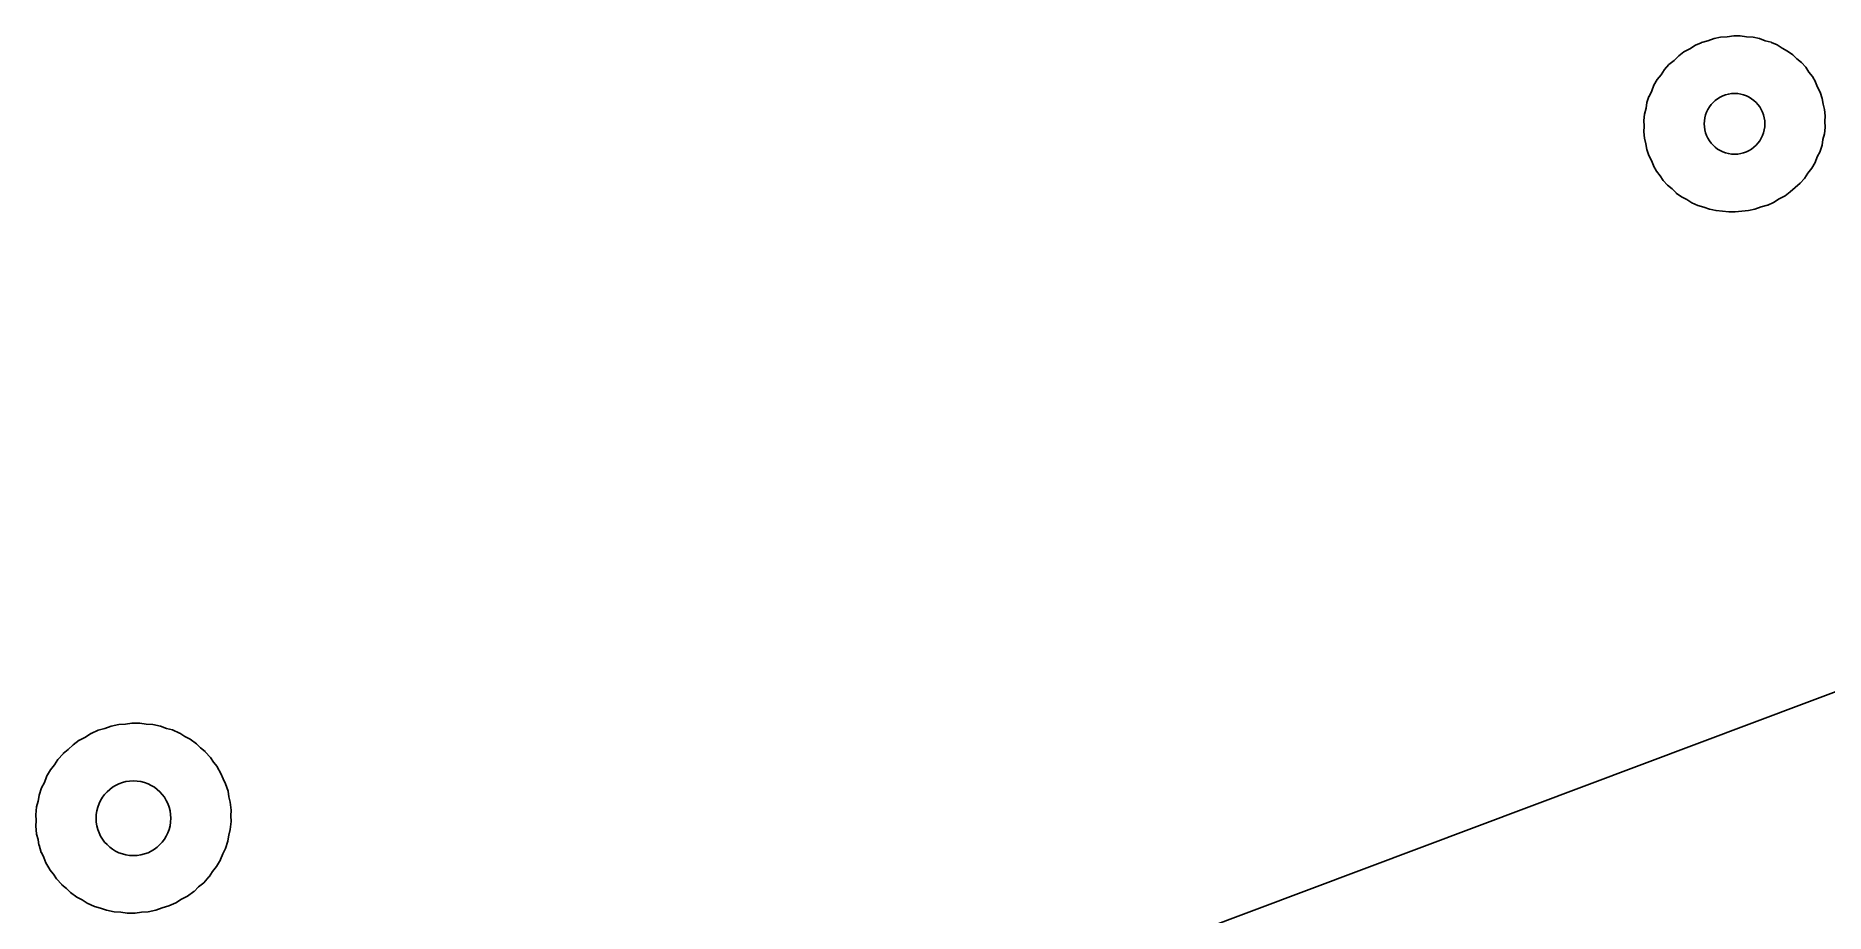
# Model space of a CAD drawing. Header units: feet. Extents: x -179 to 31, y -22 to 191.
# Drawn here: x -144.7 to -129.95, y 157.3 to 164.53 of the extents above; entities that cross this region are included whole.
import ezdxf

# ---------------------------------------------------------------- set-up
doc = ezdxf.new("R2010")
doc.units = ezdxf.units.FT
for name, color, linetype in [('Buildings', 7, 'CONTINUOUS'), ('Obstructions', 7, 'CONTINUOUS'), ('Setbacks', 7, 'CONTINUOUS')]:
    doc.layers.add(name, color=color, linetype=linetype)

msp = doc.modelspace()

# ---------------------------------------------------------------- linework, layer by layer
at = {"layer": 'Buildings', "color": 252}
msp.add_line((-168.792, 144.502), (-119.625, 162.973), dxfattribs=at)
at = {"layer": 'Obstructions', "color": 252}
for centre, radius in [((-130.7, 163.802), 0.25), ((-143.891, 158.082), 0.308)]:
    msp.add_circle(centre, radius, dxfattribs=at)
at = {"layer": 'Setbacks', "color": 2}
for p, q in [((-130.761, 164.519), (-130.707, 164.527)), ((-130.707, 164.527), (-130.706, 164.527)), ((-130.706, 164.527), (-130.654, 164.527)), ((-130.654, 164.527), (-130.654, 164.527)), ((-130.654, 164.527), (-130.601, 164.519)), ((-131.16, 164.363), (-131.118, 164.394)), ((-131.118, 164.394), (-131.117, 164.394)), ((-131.117, 164.394), (-131.068, 164.419)), ((-131.068, 164.419), (-131.022, 164.449)), ((-131.022, 164.449), (-131.021, 164.449)), ((-131.021, 164.449), (-130.974, 164.47)), ((-130.974, 164.47), (-130.973, 164.471)), ((-130.973, 164.471), (-130.92, 164.485)), ((-130.92, 164.485), (-130.868, 164.505)), ((-130.868, 164.505), (-130.867, 164.505)), ((-130.867, 164.505), (-130.816, 164.516)), ((-130.816, 164.516), (-130.761, 164.519)), ((-130.816, 164.516), (-130.816, 164.516)), ((-130.601, 164.519), (-130.548, 164.516)), ((-130.548, 164.516), (-130.547, 164.516)), ((-130.547, 164.516), (-130.496, 164.505)), ((-130.496, 164.505), (-130.495, 164.505)), ((-130.495, 164.505), (-130.447, 164.487)), ((-130.447, 164.487), (-130.398, 164.474)), ((-130.398, 164.474), (-130.397, 164.473)), ((-130.397, 164.473), (-130.349, 164.452)), ((-130.349, 164.452), (-130.349, 164.452)), ((-130.349, 164.452), (-130.308, 164.425)), ((-130.308, 164.425), (-130.263, 164.402)), ((-130.263, 164.402), (-130.263, 164.402)), ((-130.263, 164.402), (-130.221, 164.371)), ((-131.305, 164.207), (-131.276, 164.251)), ((-131.276, 164.251), (-131.241, 164.29)), ((-131.276, 164.251), (-131.276, 164.251)), ((-131.241, 164.29), (-131.199, 164.325)), ((-131.241, 164.29), (-131.241, 164.29)), ((-131.199, 164.325), (-131.16, 164.362)), ((-131.16, 164.362), (-131.16, 164.363)), ((-130.221, 164.371), (-130.22, 164.371)), ((-130.22, 164.371), (-130.187, 164.337)), ((-130.187, 164.337), (-130.149, 164.307)), ((-130.149, 164.307), (-130.149, 164.307)), ((-130.149, 164.307), (-130.114, 164.268)), ((-130.114, 164.268), (-130.113, 164.268)), ((-130.113, 164.268), (-130.088, 164.228)), ((-131.382, 164.073), (-131.364, 164.12)), ((-131.364, 164.12), (-131.338, 164.166)), ((-131.364, 164.12), (-131.364, 164.12)), ((-131.338, 164.166), (-131.305, 164.207)), ((-131.338, 164.166), (-131.338, 164.166)), ((-130.088, 164.228), (-130.059, 164.192)), ((-130.059, 164.192), (-130.058, 164.192)), ((-130.058, 164.192), (-130.032, 164.147)), ((-130.032, 164.147), (-130.032, 164.146)), ((-130.032, 164.146), (-130.016, 164.103)), ((-130.016, 164.103), (-129.995, 164.062)), ((-131.429, 163.93), (-131.422, 163.977)), ((-131.422, 163.978), (-131.406, 164.028)), ((-131.422, 163.977), (-131.422, 163.978)), ((-131.406, 164.028), (-131.405, 164.028)), ((-131.405, 164.028), (-131.382, 164.073)), ((-129.995, 164.062), (-129.994, 164.062)), ((-129.994, 164.062), (-129.978, 164.012)), ((-129.978, 164.012), (-129.978, 164.011)), ((-129.978, 164.011), (-129.971, 163.965)), ((-129.971, 163.965), (-129.959, 163.921)), ((-131.448, 163.83), (-131.442, 163.882)), ((-131.445, 163.783), (-131.448, 163.83)), ((-131.448, 163.83), (-131.448, 163.83)), ((-131.442, 163.883), (-131.429, 163.93)), ((-131.442, 163.882), (-131.442, 163.883)), ((-129.959, 163.921), (-129.959, 163.92)), ((-129.959, 163.92), (-129.953, 163.868)), ((-129.953, 163.868), (-129.956, 163.821)), ((-129.956, 163.821), (-129.953, 163.774)), ((-129.953, 163.868), (-129.953, 163.868)), ((-131.448, 163.736), (-131.445, 163.783)), ((-131.448, 163.735), (-131.448, 163.736)), ((-131.442, 163.683), (-131.448, 163.735)), ((-131.43, 163.638), (-131.442, 163.683)), ((-131.442, 163.683), (-131.442, 163.683)), ((-129.972, 163.674), (-129.979, 163.626)), ((-129.959, 163.721), (-129.972, 163.674)), ((-129.953, 163.773), (-129.959, 163.721)), ((-129.959, 163.721), (-129.959, 163.721)), ((-129.953, 163.774), (-129.953, 163.773)), ((-131.423, 163.592), (-131.43, 163.638)), ((-131.407, 163.542), (-131.423, 163.592)), ((-131.423, 163.592), (-131.423, 163.592)), ((-131.406, 163.542), (-131.407, 163.542)), ((-131.385, 163.501), (-131.406, 163.542)), ((-131.369, 163.458), (-131.385, 163.501)), ((-130.019, 163.53), (-130.037, 163.484)), ((-129.996, 163.575), (-130.019, 163.53)), ((-129.995, 163.576), (-129.996, 163.575)), ((-129.979, 163.626), (-129.995, 163.576)), ((-129.979, 163.626), (-129.979, 163.626)), ((-131.369, 163.457), (-131.369, 163.458)), ((-131.343, 163.412), (-131.369, 163.457)), ((-131.342, 163.411), (-131.343, 163.412)), ((-131.313, 163.375), (-131.342, 163.411)), ((-131.288, 163.336), (-131.313, 163.375)), ((-130.125, 163.353), (-130.16, 163.314)), ((-130.096, 163.397), (-130.125, 163.353)), ((-130.125, 163.353), (-130.125, 163.353)), ((-130.063, 163.437), (-130.096, 163.397)), ((-130.037, 163.483), (-130.063, 163.438)), ((-130.063, 163.438), (-130.063, 163.437)), ((-130.037, 163.484), (-130.037, 163.483)), ((-131.287, 163.336), (-131.288, 163.336)), ((-131.252, 163.297), (-131.287, 163.336)), ((-131.252, 163.296), (-131.252, 163.297)), ((-131.214, 163.266), (-131.252, 163.296)), ((-131.181, 163.233), (-131.214, 163.266)), ((-131.18, 163.232), (-131.181, 163.233)), ((-131.138, 163.201), (-131.18, 163.232)), ((-131.093, 163.179), (-131.138, 163.201)), ((-131.138, 163.201), (-131.138, 163.201)), ((-130.284, 163.21), (-130.333, 163.184)), ((-130.283, 163.21), (-130.284, 163.21)), ((-130.241, 163.241), (-130.283, 163.21)), ((-130.202, 163.279), (-130.241, 163.241)), ((-130.241, 163.241), (-130.241, 163.241)), ((-130.16, 163.313), (-130.202, 163.279)), ((-130.16, 163.314), (-130.16, 163.313)), ((-131.052, 163.152), (-131.093, 163.179)), ((-131.004, 163.13), (-131.052, 163.152)), ((-131.052, 163.152), (-131.052, 163.152)), ((-131.003, 163.13), (-131.004, 163.13)), ((-130.954, 163.117), (-131.003, 163.13)), ((-130.906, 163.098), (-130.954, 163.117)), ((-130.905, 163.098), (-130.906, 163.098)), ((-130.854, 163.087), (-130.905, 163.098)), ((-130.853, 163.087), (-130.854, 163.087)), ((-130.8, 163.084), (-130.853, 163.087)), ((-130.747, 163.076), (-130.8, 163.084)), ((-130.695, 163.076), (-130.747, 163.076)), ((-130.747, 163.076), (-130.747, 163.076)), ((-130.694, 163.076), (-130.695, 163.076)), ((-130.64, 163.084), (-130.694, 163.076)), ((-130.585, 163.088), (-130.64, 163.084)), ((-130.534, 163.099), (-130.585, 163.088)), ((-130.585, 163.088), (-130.585, 163.088)), ((-130.533, 163.099), (-130.534, 163.099)), ((-130.481, 163.118), (-130.533, 163.099)), ((-130.428, 163.133), (-130.481, 163.118)), ((-130.427, 163.133), (-130.428, 163.133)), ((-130.38, 163.154), (-130.427, 163.133)), ((-130.379, 163.155), (-130.38, 163.154)), ((-130.333, 163.184), (-130.379, 163.155)), ((-144.287, 158.75), (-144.241, 158.779)), ((-144.241, 158.779), (-144.24, 158.78)), ((-144.24, 158.78), (-144.182, 158.806)), ((-144.182, 158.806), (-144.181, 158.806)), ((-144.181, 158.806), (-144.128, 158.821)), ((-144.128, 158.821), (-144.076, 158.84)), ((-144.076, 158.84), (-144.075, 158.84)), ((-144.075, 158.84), (-144.012, 158.854)), ((-144.012, 158.854), (-143.957, 158.857)), ((-144.012, 158.854), (-144.012, 158.854)), ((-143.957, 158.857), (-143.903, 158.865)), ((-143.903, 158.865), (-143.903, 158.865)), ((-143.903, 158.865), (-143.838, 158.865)), ((-143.838, 158.865), (-143.838, 158.865)), ((-143.838, 158.865), (-143.785, 158.857)), ((-143.785, 158.857), (-143.732, 158.854)), ((-143.732, 158.854), (-143.731, 158.854)), ((-143.731, 158.854), (-143.668, 158.841)), ((-143.668, 158.841), (-143.668, 158.841)), ((-143.668, 158.841), (-143.62, 158.822)), ((-143.62, 158.822), (-143.57, 158.809)), ((-143.57, 158.809), (-143.57, 158.809)), ((-143.57, 158.809), (-143.511, 158.783)), ((-143.511, 158.783), (-143.51, 158.782)), ((-143.51, 158.782), (-143.469, 158.755)), ((-144.47, 158.614), (-144.428, 158.648)), ((-144.428, 158.648), (-144.389, 158.686)), ((-144.389, 158.686), (-144.337, 158.724)), ((-144.389, 158.686), (-144.389, 158.686)), ((-144.337, 158.724), (-144.336, 158.724)), ((-144.336, 158.724), (-144.287, 158.75)), ((-143.469, 158.755), (-143.425, 158.733)), ((-143.425, 158.733), (-143.424, 158.733)), ((-143.424, 158.733), (-143.372, 158.695)), ((-143.372, 158.695), (-143.372, 158.695)), ((-143.372, 158.695), (-143.338, 158.661)), ((-143.338, 158.661), (-143.301, 158.631)), ((-143.301, 158.631), (-143.3, 158.63)), ((-143.3, 158.63), (-143.257, 158.583)), ((-144.607, 158.425), (-144.575, 158.48)), ((-144.575, 158.481), (-144.542, 158.522)), ((-144.575, 158.48), (-144.575, 158.481)), ((-144.542, 158.522), (-144.513, 158.565)), ((-144.513, 158.566), (-144.47, 158.613)), ((-144.513, 158.565), (-144.513, 158.566)), ((-144.47, 158.613), (-144.47, 158.614)), ((-143.257, 158.583), (-143.257, 158.582)), ((-143.257, 158.582), (-143.232, 158.543)), ((-143.232, 158.543), (-143.202, 158.507)), ((-143.202, 158.507), (-143.202, 158.506)), ((-143.202, 158.506), (-143.17, 158.451)), ((-144.648, 158.332), (-144.625, 158.377)), ((-144.625, 158.377), (-144.607, 158.424)), ((-144.607, 158.424), (-144.607, 158.425)), ((-143.17, 158.451), (-143.17, 158.45)), ((-143.17, 158.45), (-143.153, 158.407)), ((-143.153, 158.407), (-143.132, 158.366)), ((-143.132, 158.366), (-143.132, 158.366)), ((-143.132, 158.366), (-143.112, 158.304)), ((-144.689, 158.175), (-144.676, 158.222)), ((-144.676, 158.222), (-144.669, 158.27)), ((-144.669, 158.27), (-144.668, 158.271)), ((-144.668, 158.271), (-144.649, 158.332)), ((-144.649, 158.332), (-144.648, 158.332)), ((-143.112, 158.304), (-143.112, 158.304)), ((-143.112, 158.304), (-143.105, 158.258)), ((-143.105, 158.258), (-143.093, 158.214)), ((-143.093, 158.214), (-143.093, 158.213)), ((-143.093, 158.213), (-143.086, 158.149)), ((-144.696, 158.111), (-144.689, 158.175)), ((-144.696, 158.11), (-144.696, 158.111)), ((-144.693, 158.063), (-144.696, 158.11)), ((-144.696, 158.016), (-144.693, 158.063)), ((-144.689, 158.175), (-144.689, 158.175)), ((-143.086, 158.054), (-143.093, 157.99)), ((-143.086, 158.149), (-143.089, 158.101)), ((-143.089, 158.101), (-143.086, 158.055)), ((-143.086, 158.149), (-143.086, 158.149)), ((-143.086, 158.055), (-143.086, 158.054)), ((-144.689, 157.952), (-144.696, 158.016)), ((-144.696, 158.016), (-144.696, 158.016)), ((-144.689, 157.951), (-144.689, 157.952)), ((-144.676, 157.907), (-144.689, 157.951)), ((-144.67, 157.861), (-144.676, 157.907)), ((-143.113, 157.894), (-143.133, 157.833)), ((-143.106, 157.943), (-143.113, 157.895)), ((-143.113, 157.895), (-143.113, 157.894)), ((-143.093, 157.99), (-143.106, 157.943)), ((-143.093, 157.99), (-143.093, 157.99)), ((-144.669, 157.86), (-144.67, 157.861)), ((-144.65, 157.799), (-144.669, 157.86)), ((-144.649, 157.799), (-144.65, 157.799)), ((-144.628, 157.758), (-144.649, 157.799)), ((-144.612, 157.715), (-144.628, 157.758)), ((-143.156, 157.788), (-143.174, 157.741)), ((-143.133, 157.833), (-143.156, 157.788)), ((-143.133, 157.833), (-143.133, 157.833)), ((-144.612, 157.714), (-144.612, 157.715)), ((-144.58, 157.659), (-144.612, 157.714)), ((-144.579, 157.658), (-144.58, 157.659)), ((-144.55, 157.622), (-144.579, 157.658)), ((-144.525, 157.583), (-144.55, 157.622)), ((-143.269, 157.599), (-143.312, 157.551)), ((-143.268, 157.6), (-143.269, 157.599)), ((-143.24, 157.643), (-143.268, 157.6)), ((-143.207, 157.684), (-143.24, 157.643)), ((-143.174, 157.74), (-143.207, 157.685)), ((-143.207, 157.685), (-143.207, 157.684)), ((-143.174, 157.741), (-143.174, 157.74)), ((-144.524, 157.582), (-144.525, 157.583)), ((-144.481, 157.535), (-144.524, 157.582)), ((-144.481, 157.534), (-144.481, 157.535)), ((-144.443, 157.504), (-144.481, 157.534)), ((-144.41, 157.47), (-144.443, 157.504)), ((-144.409, 157.47), (-144.41, 157.47)), ((-144.357, 157.432), (-144.409, 157.47)), ((-143.393, 157.479), (-143.445, 157.441)), ((-143.392, 157.479), (-143.393, 157.479)), ((-143.354, 157.517), (-143.392, 157.479)), ((-143.312, 157.551), (-143.354, 157.517)), ((-143.312, 157.551), (-143.312, 157.551)), ((-144.313, 157.409), (-144.357, 157.432)), ((-144.357, 157.432), (-144.357, 157.432)), ((-144.271, 157.382), (-144.313, 157.409)), ((-144.212, 157.356), (-144.271, 157.382)), ((-144.271, 157.382), (-144.271, 157.382)), ((-144.211, 157.356), (-144.212, 157.356)), ((-144.162, 157.342), (-144.211, 157.356)), ((-144.114, 157.324), (-144.162, 157.342)), ((-144.113, 157.324), (-144.114, 157.324)), ((-144.05, 157.311), (-144.113, 157.324)), ((-143.996, 157.308), (-144.05, 157.311)), ((-144.05, 157.311), (-144.05, 157.311)), ((-143.944, 157.3), (-143.996, 157.308)), ((-143.824, 157.308), (-143.878, 157.3)), ((-143.77, 157.311), (-143.824, 157.308)), ((-143.769, 157.311), (-143.77, 157.311)), ((-143.706, 157.324), (-143.769, 157.311)), ((-143.654, 157.344), (-143.706, 157.325)), ((-143.706, 157.325), (-143.706, 157.324)), ((-143.6, 157.359), (-143.654, 157.344)), ((-143.541, 157.385), (-143.6, 157.359)), ((-143.6, 157.359), (-143.6, 157.359)), ((-143.494, 157.415), (-143.541, 157.385)), ((-143.541, 157.385), (-143.541, 157.385)), ((-143.445, 157.441), (-143.494, 157.415)), ((-143.445, 157.441), (-143.445, 157.441)), ((-143.943, 157.299), (-143.944, 157.3)), ((-143.879, 157.299), (-143.943, 157.299)), ((-143.878, 157.3), (-143.879, 157.299))]:
    msp.add_line(p, q, dxfattribs=at)

doc.saveas('drawing.dxf')
